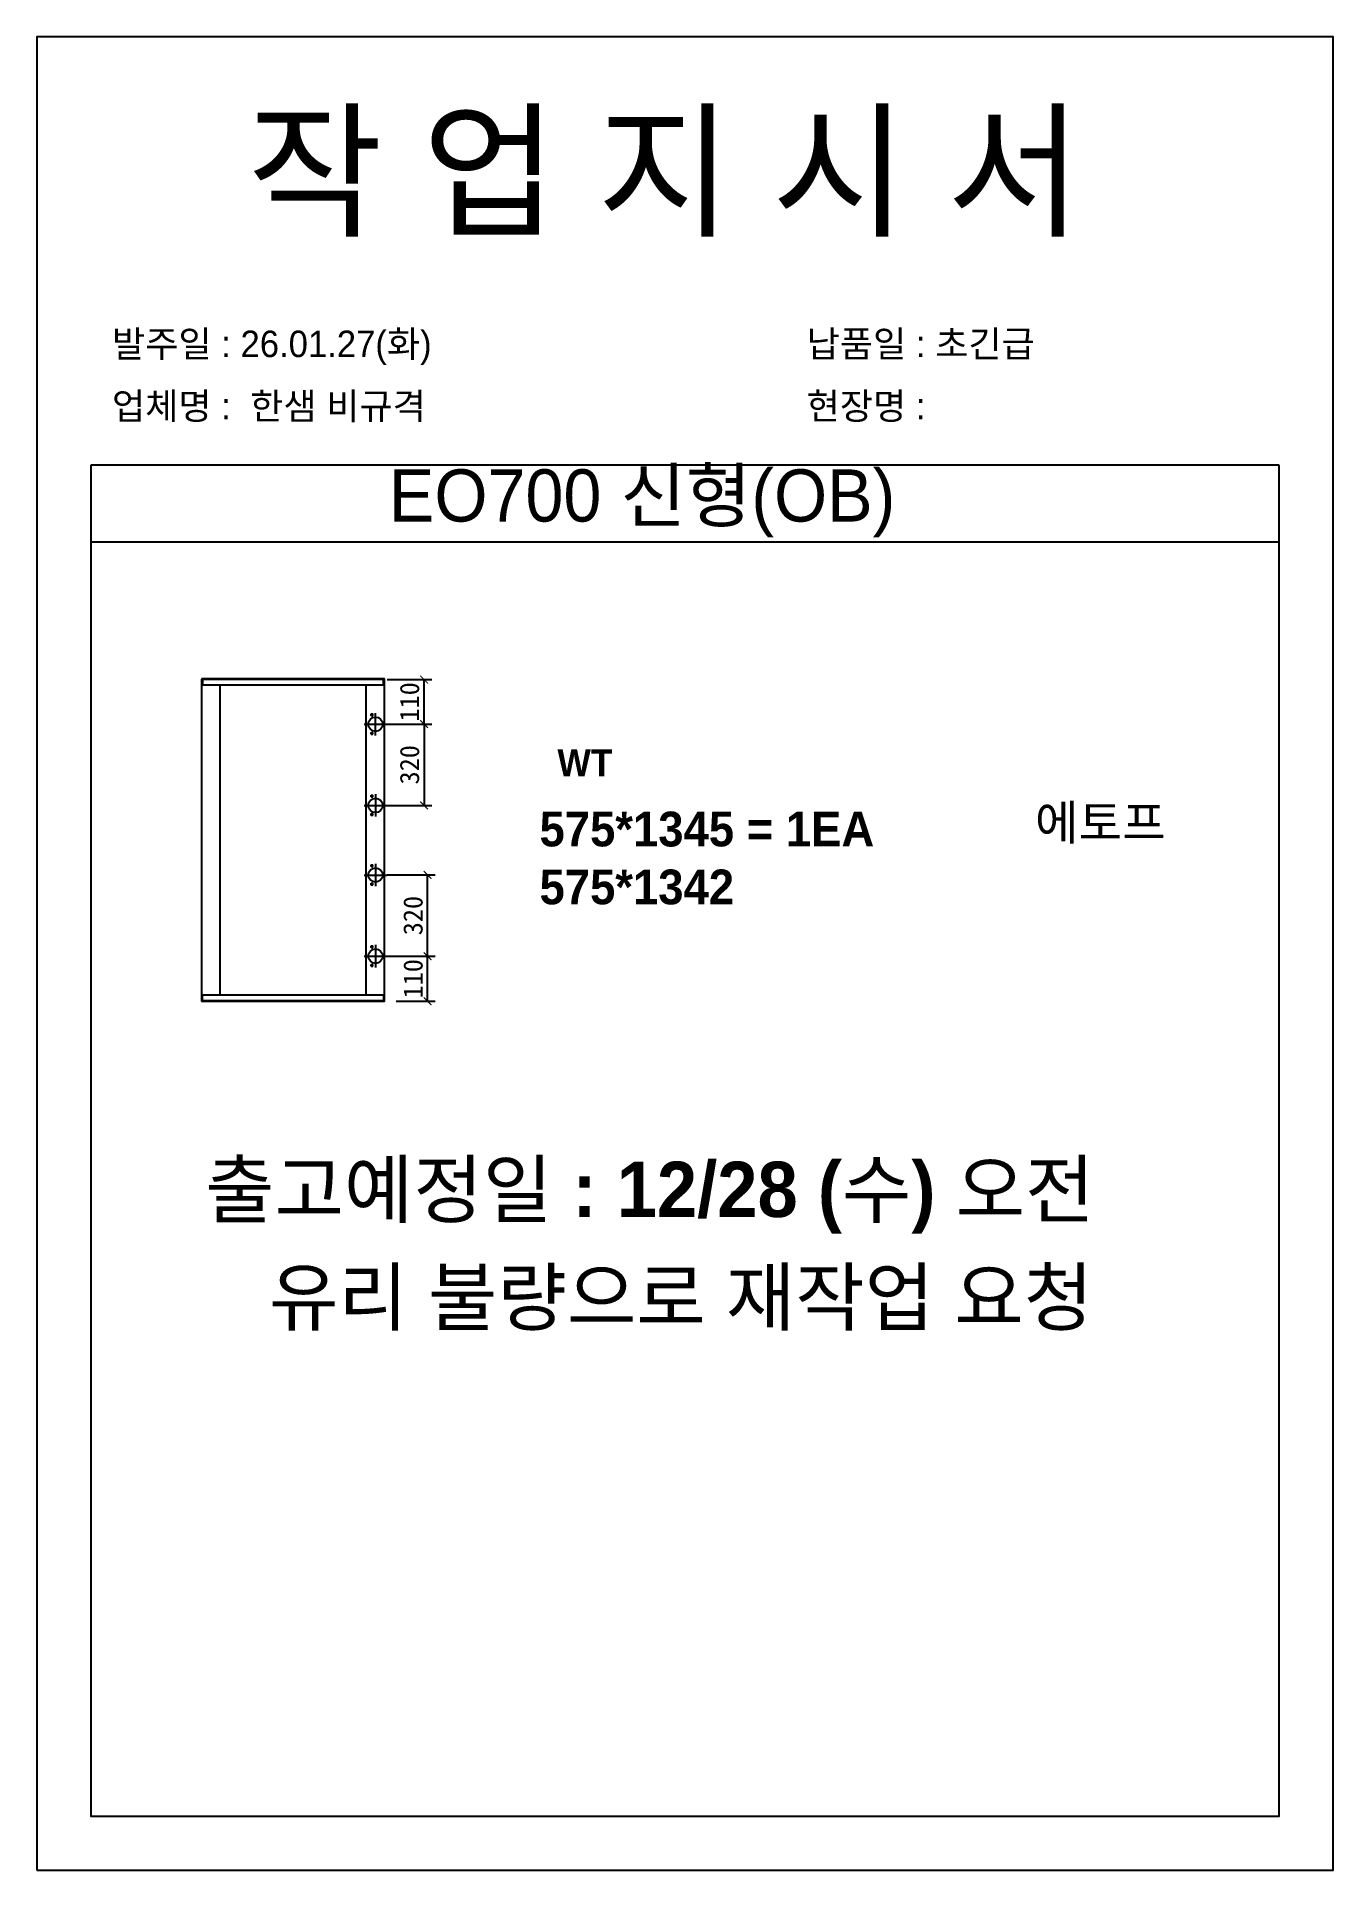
# Model space of a CAD drawing. Header units: millimetres. Extents: x -44117 to 256353, y -2095463 to 65325.
# Drawn here: x 119928 to 121608, y -664581 to -662205 of the extents above; entities that cross this region are included whole.
import ezdxf

# ---------------------------------------------------------------- set-up
doc = ezdxf.new("R2010")
doc.units = ezdxf.units.MM
doc.header["$LTSCALE"] = 10
doc.styles.add('MtX_Gulim', font='')
doc.styles.get('MtX_Gulim').set_extended_font_data('Gulim', bold=True)
doc.dimstyles.new('ISO-25', dxfattribs={"dimtxt": 2.5, "dimasz": 2.5, "dimexe": 1, "dimexo": 1, "dimtad": 1, "dimtxsty": 'Standard', "dimblk": 'ARCHTICK', "dimcen": 2.5, "dimadec": 0, "dimazin": 0, "dimtfac": 1, "dimtmove": 0, "dimatfit": 3, "dimfxl": 0, "dimarcsym": 0})

msp = doc.modelspace()

# ---------------------------------------------------------------- texts
at = {"linetype": 'Continuous', "style": 'MtX_Gulim'}
msp.add_text('WT', height=35.049344, dxfattribs=at).set_placement((120603.2082, -663163.36059))
at = {"color": 1, "linetype": 'Continuous', "style": 'MtX_Gulim'}
for s, p in [('출고예정일 : 12/28 (수) 오전', (120146.75396, -663734.32925)), ('유리 불량으로 재작업 요청', (120229.53745, -663874.05783))]:
    msp.add_text(s, height=71.6895323, dxfattribs=at).set_placement(p)
at = {"attachment_point": 1}
for s, width, gutter_width, heights, insert, char_height in [('{\\fGulim|b0|i0|c129|p50;작 업 지 시 서}', 3307.3198183, 12.5, [-155.84554], (120201.29132, -662309.00871), 140), ('\\pt11;{\\fGulim|b0|i0|c129|p50;발주일 : 26.01.27(화)}', 3307.3198183, 12.5, [34.50412], (120026.08197, -662585.72913), 34.3), ('{\\fGulim|b0|i0|c129|p50;납품일 : 초긴급}', 3307.3198183, 12.5, [57.68947], (120926.05995, -662585.72913), 34.3), ('{\\fGulim|b0|i0|c129|p50;업체명 :  한샘 비규격}', 3307.3198183, 12.5, [36.11279], (120026.08197, -662666.38531), 34.3), ('{\\fGulim|b0|i0|c129|p50;현장명 : }', 3307.3198183, 12.5, [-38.2735], (120926.05995, -662666.38531), 34.3), ('{\\fGulim|b0|i0|c129|p50;EO700 신형(OB)}', 1597.0710432, 6.03612, [-85.06834], (120384.82578, -662765.54463), 67.6045736), ('{\\f굴림|b1|i0|c129|p50;575*1345 = 1EA\\P\\C1;575*1342}', 13607.1496112, 175, [-121.36905], (120579.98104, -663209.04763), 45), ('{\\f굴림|b1|i0|c129|p50;에토프}', 13607.1496112, 175, [-50.05952], (121221.98046, -663200.63043), 45)]:
    msp.add_mtext_dynamic_manual_height_columns(s, width=width, gutter_width=gutter_width, heights=heights, dxfattribs=dict(at, insert=insert, char_height=char_height))

# ---------------------------------------------------------------- blocks, each defined once
blk = doc.blocks.new('_ArchTick')
at = {"color": 0, "linetype": 'ByBlock', "const_width": 0.15}
blk.add_lwpolyline([(-0.5, -0.5), (0.5, 0.5)], dxfattribs=at)
blk = doc.blocks.new('*D4655')
at = {"color": 0, "lineweight": -2}
for p, q in [((120382.5, -663037.9), (120440.4, -663037.9)), ((120430.4, -663095.7), (120430.4, -663037.9)), ((120382.5, -663095.7), (120440.4, -663095.7))]:
    blk.add_line(p, q, dxfattribs=at)
at = {"layer": 'Defpoints', "color": 0}
for p in [(120367.5, -663037.9), (120430.4, -663037.9), (120367.5, -663095.7)]:
    blk.add_point(p, dxfattribs=at)
at = {"color": 0, "lineweight": -2, "xscale": 10, "yscale": 10, "zscale": 10}
for p, rotation in [((120430.4, -663037.9), 90), ((120430.4, -663095.7), 270)]:
    blk.add_blockref('_ArchTick', p, dxfattribs=dict(at, rotation=rotation))
at = {"color": 0, "insert": (120411.7, -663066.8), "char_height": 25, "attachment_point": 5, "rotation": 90}
blk.add_mtext('110', dxfattribs=at)
blk = doc.blocks.new('*D4656')
at = {"color": 0, "lineweight": -2}
for p, q in [((120382.5, -663396.3), (120445, -663396.3)), ((120435, -663454.8), (120435, -663396.3)), ((120394.1, -663454.8), (120445, -663454.8))]:
    blk.add_line(p, q, dxfattribs=at)
at = {"layer": 'Defpoints', "color": 0}
for p in [(120367.5, -663396.3), (120435, -663396.3), (120379.1, -663454.8)]:
    blk.add_point(p, dxfattribs=at)
at = {"color": 0, "lineweight": -2, "xscale": 10, "yscale": 10, "zscale": 10}
for p, rotation in [((120435, -663396.3), 90), ((120435, -663454.8), 270)]:
    blk.add_blockref('_ArchTick', p, dxfattribs=dict(at, rotation=rotation))
at = {"color": 0, "insert": (120416.2, -663425.6), "char_height": 25, "attachment_point": 5, "rotation": 90}
blk.add_mtext('110', dxfattribs=at)
blk = doc.blocks.new('*D4657')
at = {"color": 0, "lineweight": -2}
for p, q in [((120382.5, -663291.1), (120445, -663291.1)), ((120435, -663396.3), (120435, -663291.1)), ((120382.5, -663396.3), (120445, -663396.3))]:
    blk.add_line(p, q, dxfattribs=at)
at = {"layer": 'Defpoints', "color": 0}
for p in [(120367.5, -663291.1), (120435, -663291.1), (120367.5, -663396.3)]:
    blk.add_point(p, dxfattribs=at)
at = {"color": 0, "lineweight": -2, "xscale": 10, "yscale": 10, "zscale": 10}
for p, rotation in [((120435, -663291.1), 90), ((120435, -663396.3), 270)]:
    blk.add_blockref('_ArchTick', p, dxfattribs=dict(at, rotation=rotation))
at = {"color": 0, "insert": (120416.2, -663343.7), "char_height": 25, "attachment_point": 5, "rotation": 90}
blk.add_mtext('320', dxfattribs=at)
blk = doc.blocks.new('*D4658')
at = {"color": 0, "lineweight": -2}
for p, q in [((120382.5, -663095.7), (120440.4, -663095.7)), ((120430.4, -663095.7), (120430.4, -663200.9)), ((120382.5, -663200.9), (120440.4, -663200.9))]:
    blk.add_line(p, q, dxfattribs=at)
at = {"layer": 'Defpoints', "color": 0}
for p in [(120367.5, -663095.7), (120367.5, -663200.9), (120430.4, -663200.9)]:
    blk.add_point(p, dxfattribs=at)
at = {"color": 0, "lineweight": -2, "xscale": 10, "yscale": 10, "zscale": 10}
for p, rotation in [((120430.4, -663095.7), 90), ((120430.4, -663200.9), 270)]:
    blk.add_blockref('_ArchTick', p, dxfattribs=dict(at, rotation=rotation))
at = {"color": 0, "insert": (120411.7, -663148.3), "char_height": 25, "attachment_point": 5, "rotation": 90}
blk.add_mtext('320', dxfattribs=at)

# ---------------------------------------------------------------- dimensions: what is measured, and where the dimension line sits
dim = msp.add_linear_dim(base=(120430.40211, -663037.90024), p1=(120367.47697, -663095.73732), p2=(120367.47697, -663037.90024), angle=90, text='110', dimstyle='ISO-25', override={"dimscale": 10, "dimasz": 1, "dimexo": 1.5, "dimtxsty": 'Standard'})
dim.commit()
dim.dimension.update_dxf_attribs({"geometry": '*D4655', "text_midpoint": (120430.40211, -663066.81878), "dimtype": 160})
for base, p1, p2, text, picture, middle in [((120430.40211, -663200.91987), (120367.47697, -663095.73732), (120367.47697, -663200.91987), '320', '*D4658', (120411.65211, -663148.32859)), ((120434.97357, -663291.12986), (120367.47697, -663396.31239), (120367.47697, -663291.12986), '320', '*D4657', (120416.22357, -663343.72113)), ((120434.97357, -663396.31239), (120379.11551, -663454.81709), (120367.47697, -663396.31239), '110', '*D4656', (120416.22357, -663425.56474))]:
    dim = msp.add_linear_dim(base=base, p1=p1, p2=p2, angle=90, text=text, dimstyle='ISO-25', override={"dimscale": 10, "dimasz": 1, "dimexo": 1.5, "dimtxsty": 'Standard'})
    dim.commit()
    dim.dimension.update_dxf_attribs({"geometry": picture, "text_midpoint": middle})

# ---------------------------------------------------------------- linework, layer by layer
for p, q in [((121538.48472, -662760.01592), (119998.48472, -662760.01592)), ((121538.48472, -662860.01592), (119998.48472, -662860.01592)), ((120142.19994, -663037.42092), (120142.19994, -663454.62879)), ((120379.19351, -663037.90024), (120142.19994, -663037.90024)), ((120379.19351, -663045.14319), (120142.19994, -663045.14319)), ((120378.92722, -663037.15464), (120142.46623, -663037.15464)), ((120143.53136, -663037.15464), (120143.53136, -663045.14319)), ((120165.8993, -663044.61062), (120165.8993, -663446.90653)), ((120355.22787, -663446.90653), (120355.22787, -663045.14319)), ((120377.86208, -663045.14319), (120377.86208, -663037.15464)), ((120379.19351, -663454.62879), (120379.19351, -663037.42092)), ((120364.81412, -663083.7545), (120360.55356, -663083.7545)), ((120362.68384, -663081.62422), (120362.68384, -663085.88478)), ((120367.47697, -663110.26191), (120367.47697, -663081.21273)), ((120352.95238, -663095.73732), (120382.00156, -663095.73732)), ((120364.81412, -663107.72014), (120360.55356, -663107.72014)), ((120362.68384, -663105.58986), (120362.68384, -663109.85042)), ((120364.81412, -663188.93704), (120360.55356, -663188.93704)), ((120362.68384, -663186.80676), (120362.68384, -663191.06731)), ((120367.47697, -663186.39527), (120367.47697, -663215.44445)), ((120352.95238, -663200.91987), (120382.00156, -663200.91987)), ((120362.68384, -663210.7724), (120362.68384, -663215.03296)), ((120364.81412, -663212.90268), (120360.55356, -663212.90268)), ((120364.81412, -663279.14703), (120360.55356, -663279.14703)), ((120362.68384, -663277.01675), (120362.68384, -663281.27731)), ((120367.47697, -663276.60527), (120367.47697, -663305.65445)), ((120352.95238, -663291.12986), (120382.00156, -663291.12986)), ((120364.81412, -663303.11267), (120360.55356, -663303.11267)), ((120362.68384, -663300.98239), (120362.68384, -663305.24295)), ((120352.95238, -663396.31239), (120382.00156, -663396.31239)), ((120364.81412, -663384.32956), (120360.55356, -663384.32956)), ((120362.68384, -663382.19928), (120362.68384, -663386.45984)), ((120367.47697, -663381.7878), (120367.47697, -663410.83698)), ((120364.81412, -663408.2952), (120360.55356, -663408.2952)), ((120362.68384, -663406.16492), (120362.68384, -663410.42548)), ((120379.19351, -663446.90653), (120142.19994, -663446.90653)), ((120143.53136, -663454.89508), (120143.53136, -663446.90653)), ((120377.86208, -663446.90653), (120377.86208, -663454.89508)), ((120379.19351, -663454.14948), (120142.19994, -663454.14948)), ((120378.92722, -663454.89508), (120142.46623, -663454.89508))]:
    msp.add_line(p, q)
msp.add_lwpolyline([(119928.48472, -664580.8462), (121608.48472, -664580.8462), (121608.48472, -662204.8462), (119928.48472, -662204.8462)], close=True)
msp.add_lwpolyline([(119998.48472, -662760.01592), (119998.48472, -664510.8462), (121538.48472, -664510.8462), (121538.48472, -662760.01592)])
for centre, radius in [((120367.47697, -663095.73732), 9.31997), ((120362.68384, -663083.7545), 0.85211), ((120362.68384, -663107.72014), 0.85211), ((120362.68384, -663188.93704), 0.85211), ((120367.47697, -663200.91987), 9.31997), ((120362.68384, -663212.90268), 0.85211), ((120367.47697, -663291.12986), 9.31997), ((120362.68384, -663279.14703), 0.85211), ((120362.68384, -663303.11267), 0.85211), ((120367.47697, -663396.31239), 9.31997), ((120362.68384, -663384.32956), 0.85211), ((120362.68384, -663408.2952), 0.85211)]:
    msp.add_circle(centre, radius)
for centre, start, end in [((120142.46623, -663037.42092), 90, 180), ((120378.92722, -663037.42092), 0, 90), ((120142.46623, -663454.6288), 180, 270), ((120378.92722, -663454.6288), 270, 0)]:
    msp.add_arc(centre, 0.26628, start, end)

msp.set_redraw_order([(e.dxf.handle, doc.entitydb.next_handle()) for e in msp.query("TEXT MTEXT ATTDEF DIMENSION ARC_DIMENSION")])  # texts and dimensions are drawn at this point

doc.saveas('drawing.dxf')
